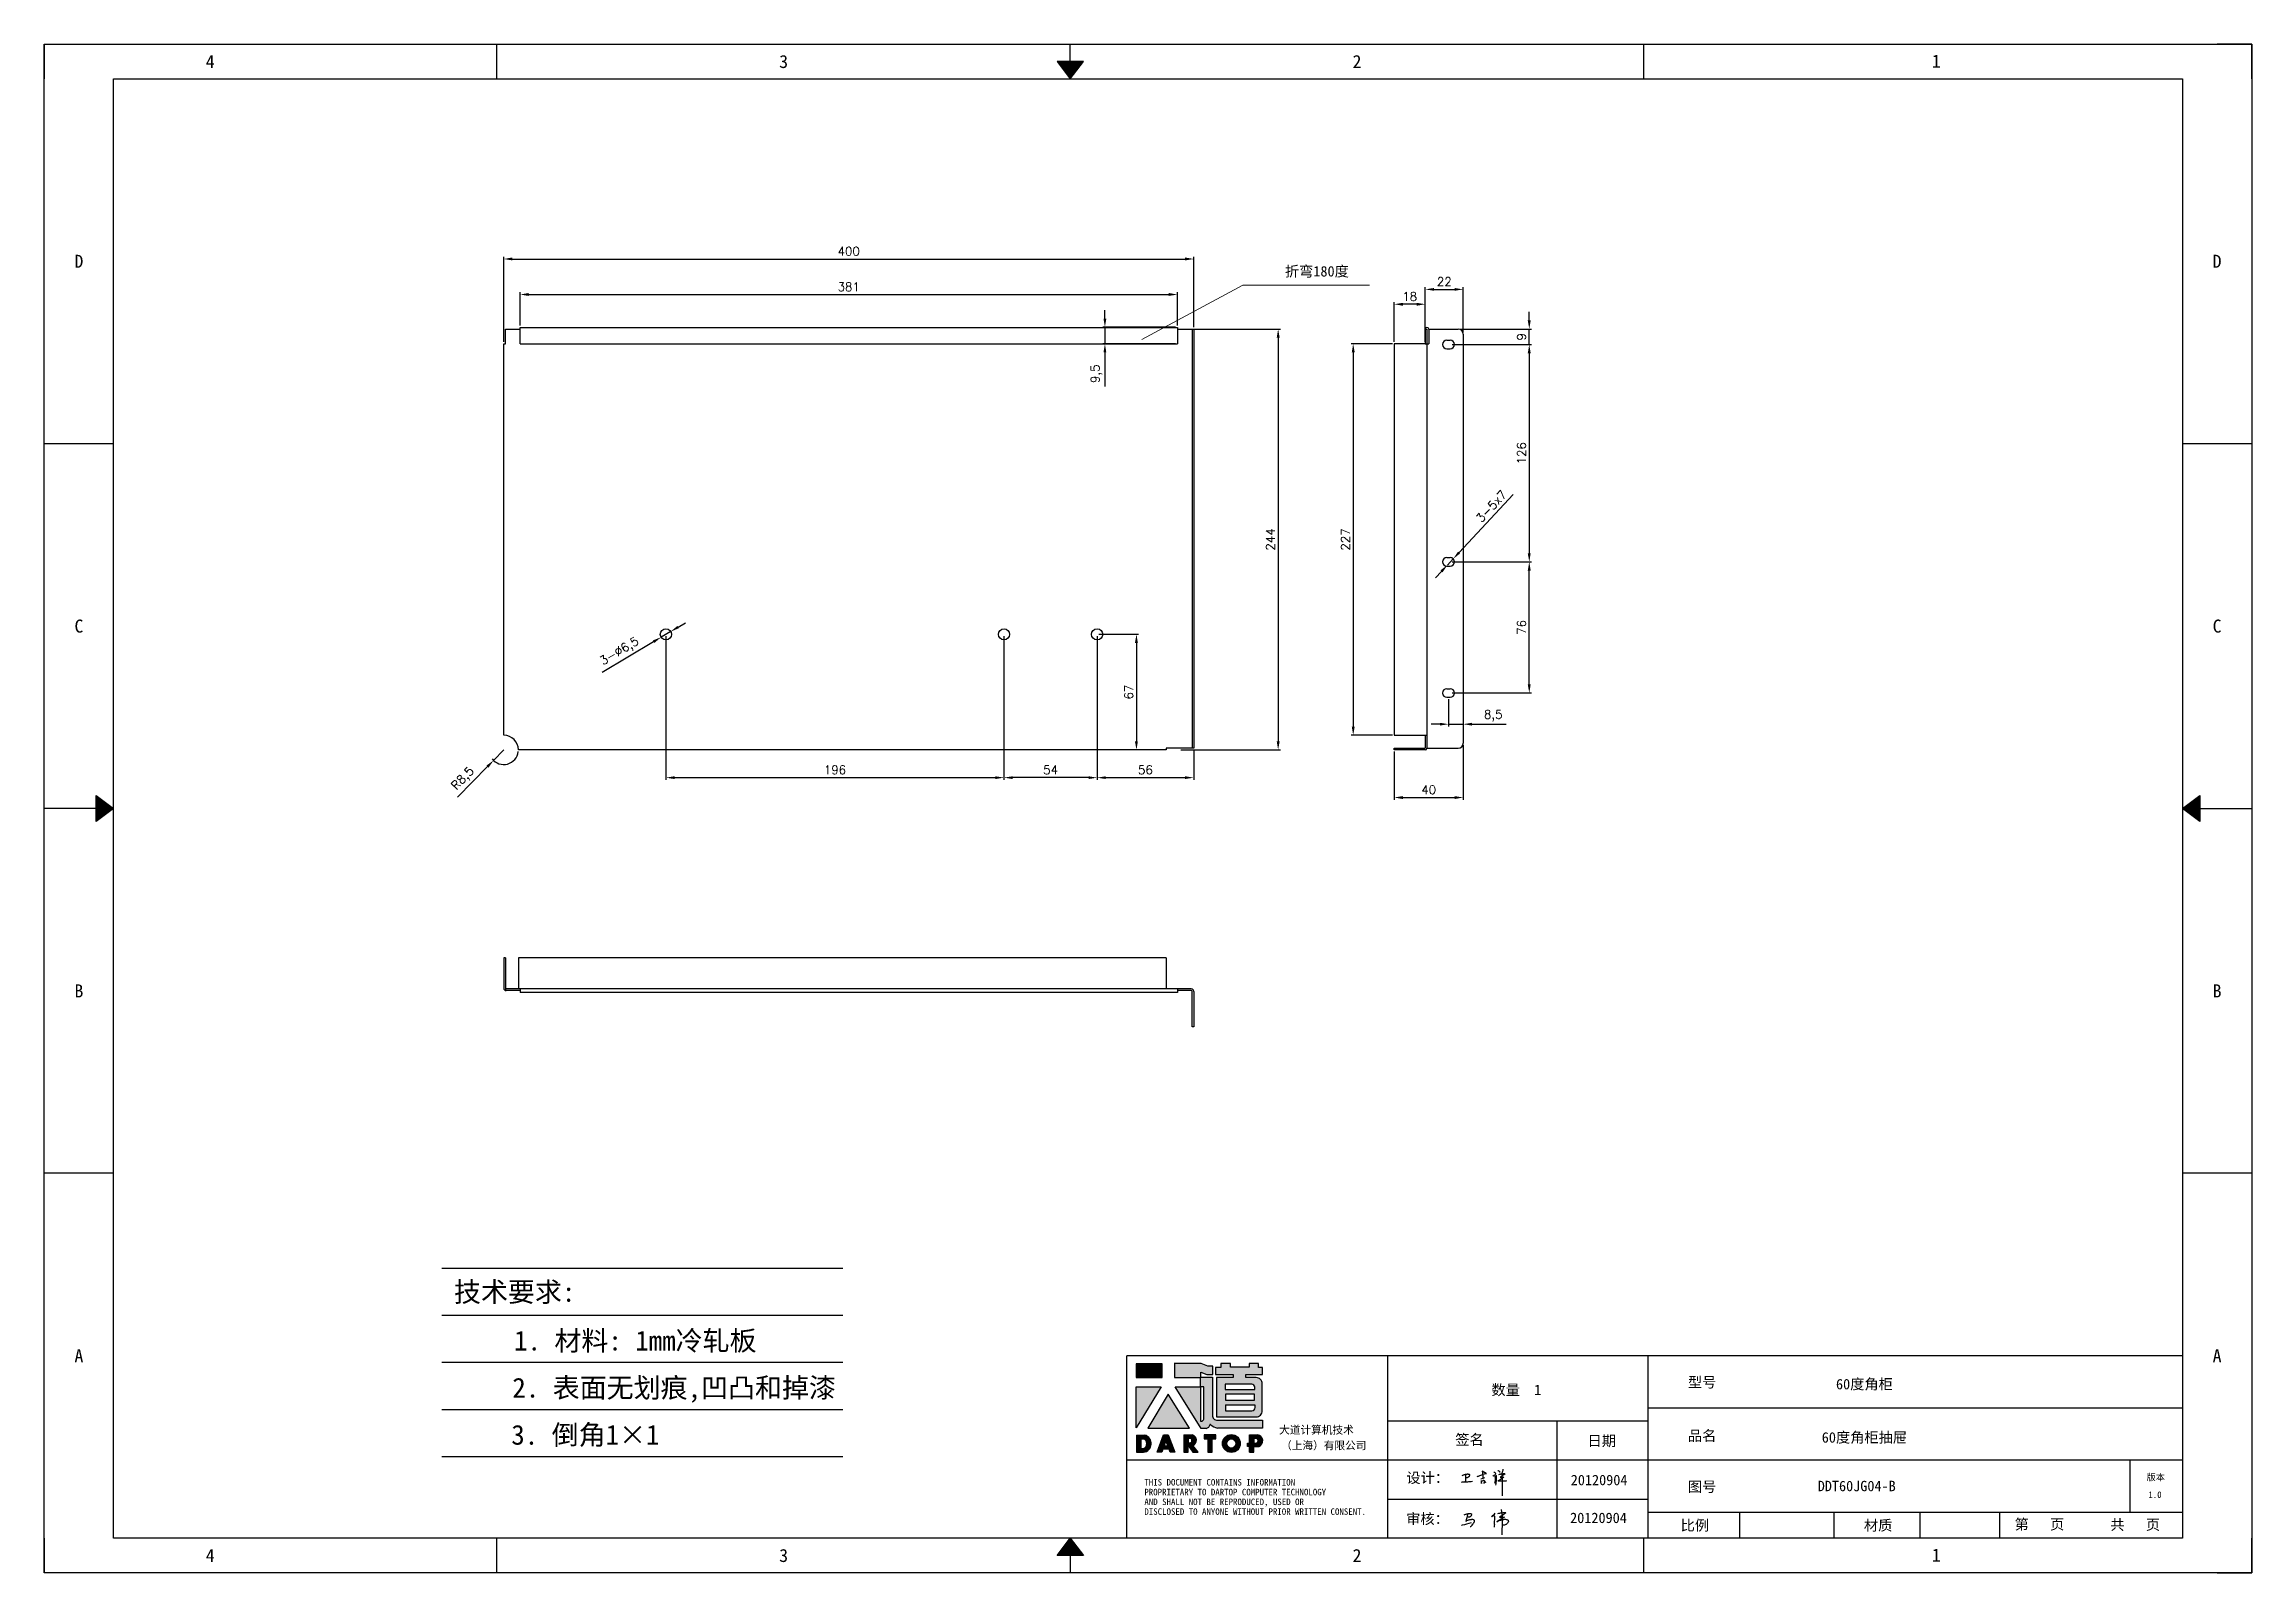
# Model space of a CAD drawing. Header units: millimetres. Extents: x -43476 to -13830, y -16942 to 55335.
# Drawn here: x -24982 to -23703, y 33337 to 34223 of the extents above; entities that cross this region are included whole.
import ezdxf
from ezdxf.enums import TextEntityAlignment as Align

# ---------------------------------------------------------------- set-up
doc = ezdxf.new("R2010")
doc.units = ezdxf.units.MM
doc.linetypes.add('DOT', pattern=[0.25, 0, -0.25])
doc.layers.add('4', color=7, linetype='Continuous')
doc.layers.add('print', color=30, linetype='Continuous')
doc.layers.add('dim', color=2, linetype='Continuous', lineweight=9)
doc.styles.add('Dartop', font='')
doc.styles.add('HZ', font='')
doc.styles.add('hzHT', font='simhei.ttf')
doc.styles.get("Standard").update_dxf_attribs({"font": 'txt', "bigfont": 'gbcbig.shx'})
doc.styles.get('Dartop').set_extended_font_data('FangSong_GB2312')
doc.styles.get('HZ').set_extended_font_data('SimSun')
doc.dimstyles.new('small', dxfattribs={"dimtxt": 5, "dimasz": 5, "dimexe": 1.25, "dimexo": 1, "dimgap": 2, "dimtad": 1, "dimtxsty": 'Standard', "dimcen": 2.5, "dimadec": 0, "dimazin": 0, "dimtfac": 1, "dimtmove": 0, "dimatfit": 3, "dimfxl": 0, "dimarcsym": 0})

msp = doc.modelspace()

# ---------------------------------------------------------------- texts
at = {"color": 0}
for s, height, style, p in [('4', 7.554, 'Dartop', (-24886.024, 34212.814)), ('3', 7.554, 'Dartop', (-24553.647, 34212.814)), ('2', 7.554, 'Dartop', (-24221.271, 34212.814)), ('1', 7.554, 'Dartop', (-23885.451, 34213.054)), ('D', 7.554, 'Dartop', (-24962.148, 34096.986)), ('折弯180度', 6.0432, 'hzHT', (-24244.542, 34091.203)), ('D', 7.554, 'Dartop', (-23722.706, 34096.986)), ('C', 7.554, 'Dartop', (-24962.148, 33885.474)), ('C', 7.554, 'Dartop', (-23722.706, 33885.474)), ('B', 7.554, 'Dartop', (-24962.148, 33673.961)), ('B', 7.554, 'Dartop', (-23722.706, 33673.961)), ('A', 7.554, 'Dartop', (-24962.148, 33462.449)), ('A', 7.554, 'Dartop', (-23722.706, 33462.449)), ('数量  1', 6.0432, 'hzHT', (-24128.917, 33442.64)), ('型号', 6.0432, 'hzHT', (-24021.211, 33447.077)), ('60度角柜', 6.0432, 'hzHT', (-23927.146, 33445.98)), ('签名', 6.0432, 'hzHT', (-24156.064, 33413.84)), ('日期', 6.0432, 'hzHT', (-24079.382, 33413.096)), ('品名', 6.0432, 'hzHT', (-24021.211, 33416.054)), ('60度角柜抽屉', 6.0432, 'hzHT', (-23927.146, 33415.088)), ('20120904', 6.0432, 'hzHT', (-24080.933, 33390.377)), ('图号', 6.0432, 'hzHT', (-24021.211, 33386.515)), ('DDT60JG04-B', 6.04321, 'hzHT', (-23931.595, 33386.91)), ('版本', 3.777, 'hzHT', (-23758.249, 33391.99)), ('1.0', 3.777, 'Dartop', (-23758.704, 33381.896)), ('20120904', 6.0432, 'hzHT', (-24081.293, 33368.449)), ('比例', 6.0432, 'hzHT', (-24025.425, 33364.09)), ('材质', 6.0432, 'hzHT', (-23919.175, 33364.09)), ('第   页', 6.0432, 'hzHT', (-23825.691, 33364.716)), ('共   页', 6.0432, 'hzHT', (-23770.179, 33364.496)), ('4', 7.554, 'Dartop', (-24886.024, 33346.621)), ('3', 7.554, 'Dartop', (-24553.647, 33346.621)), ('2', 7.554, 'Dartop', (-24221.271, 33346.621)), ('1', 7.554, 'Dartop', (-23885.451, 33346.86))]:
    msp.add_text(s, height=height, dxfattribs=dict(at, style=style)).set_placement(p, align=Align.MIDDLE_CENTER)
at = {"style": 'HZ'}
for s, p in [('技术要求:', (-24709.557, 33499.442)), ('     1. 材料: 1mm冷轧板     ', (-24639.623, 33471.199)), ('2. 表面无划痕,凹凸和掉漆', (-24617.093, 33443.899)), ('3. 倒角1×1         ', (-24633.466, 33416.599))]:
    msp.add_text(s, height=11.466, dxfattribs=at).set_placement(p, align=Align.MIDDLE_CENTER)
at = {"color": 0, "style": 'hzHT'}
for s, height, p in [('THIS DOCUMENT CONTAINS INFORMATION', 3.777, (-24344.528, 33387.174)), ('设计：', 6.0432, (-24192.672, 33388.662)), ('AND SHALL NOT BE REPRODUCED, USED OR', 3.777, (-24344.528, 33375.843)), ('PROPRIETARY TO DARTOP COMPUTER TECHNOLOGY', 3.777, (-24344.528, 33381.508)), ('DISCLOSED TO ANYONE WITHOUT PRIOR WRITTEN CONSENT.', 3.777, (-24344.528, 33370.177)), ('审核：', 6.0432, (-24192.762, 33364.864))]:
    msp.add_text(s, height=height, dxfattribs=at).set_placement(p)
at = {"layer": '4', "color": 0, "style": 'hzHT'}
for s, p in [('大道计算机技术', (-24266.409, 33417.174)), ('（上海）有限公司', (-24265.269, 33408.14))]:
    msp.add_text(s, height=4.5324, dxfattribs=at).set_placement(p)

# ---------------------------------------------------------------- blocks, each defined once
blk = doc.blocks.new('*U5')
at = {"color": 254, "linetype": 'Continuous', "extrusion": (0, 0, -1)}
for points in [[(-17, 0.333), (-16.812, 0.25), (-17, 0.5)], [(-17, 0.333), (-17.188, 0.25), (-16.812, 0.25)], [(-17, 0.333), (-17, 0.5), (-17.188, 0.25)]]:
    blk.add_solid(points, dxfattribs=at)
blk = doc.blocks.new('*U4')
at = {"color": 254, "linetype": 'Continuous', "extrusion": (0, 0, -1)}
for points in [[(-33.167, 11), (-33, 11), (-33.25, 11.188)], [(-33.167, 11), (-33.25, 11.188), (-33.25, 10.812)], [(-33.167, 11), (-33.25, 10.812), (-33, 11)]]:
    blk.add_solid(points, dxfattribs=at)
blk = doc.blocks.new('*U6')
at = {"color": 254, "linetype": 'Continuous'}
for points in [[(17, 21.667), (17.188, 21.75), (16.812, 21.75)], [(17, 21.667), (16.812, 21.75), (17, 21.5)], [(17, 21.667), (17, 21.5), (17.188, 21.75)]]:
    blk.add_solid(points, dxfattribs=at)
blk = doc.blocks.new('*U3')
at = {"color": 254, "linetype": 'Continuous', "extrusion": (0, 0, -1)}
for points in [[(-0.833, 11), (-0.75, 10.812), (-0.75, 11.188)], [(-0.833, 11), (-0.75, 11.188), (-1, 11)], [(-0.833, 11), (-1, 11), (-0.75, 10.812)]]:
    blk.add_solid(points, dxfattribs=at)
blk = doc.blocks.new('dadao')
for p, q in [((48, 19.2), (44.9, 10.4)), ((44.9, 10.4), (51.2, 10.4)), ((51.2, 10.4), (48, 19.2))]:
    blk.add_line(p, q)
for points in [[(41.8, 121.6), (41.8, 143.7), (-0.4, 143.7), (-0.4, 121.6), (41.8, 121.6)], [(104.8, 122), (104.8, 130.3), (114.1, 126.3), (124.2, 126.3), (124.2, 139.6), (115.9, 139.6), (105.1, 143.9), (61.5, 143.9)], [(61.7, 144), (61.7, 121.3), (103.9, 121.3)], [(113.4, 38.7), (105.1, 38.7), (63, 106.5), (103.9, 106.5), (103.9, 120.9), (103.9, 121.3)], [(109.7, 53.6), (109.7, 106.2), (104.3, 106.2), (104.3, 50.4), (106.6, 50.4)], [(144.6, 94.4), (144.6, 84.8), (192, 84.8), (192, 94.1), (144.9, 94.1)], [(120.2, 45), (119.5, 45), (119.5, 44.6)], [(0, 28), (0, 0), (11.8, 0)], [(0.1, 28), (14, 28)], [(7.1, 21.8), (7.1, 6.1), (12, 6.1)], [(7.1, 21.8), (11.4, 21.8)], [(76.8, 28.2), (76.8, 0), (84.1, 0), (84.1, 11.1), (91.6, -0.1), (100.3, -0.1), (91.7, 11.1)], [(76.8, 28.2), (90.6, 28.2)], [(84, 22.7), (84, 15.3), (87.2, 15.3)], [(84, 22.7), (87.3, 22.7)], [(183.7, 0), (183.7, 9.6), (180.6, 9.6), (180.6, 14.9), (183.8, 14.9), (183.8, 28.1), (196.1, 28.1), (196.5, 28.1)], [(183.7, 0), (190.9, 0), (190.9, 9.6), (198.8, 9.6)], [(194.9, 22.3), (190.8, 22.3), (190.8, 15), (194.4, 15)]]:
    blk.add_lwpolyline(points)
blk.add_lwpolyline([(137.1, 144.2), (137.1, 137.9), (128.3, 137.9), (128.3, 126.5), (157.3, 126.5), (157.3, 121.5), (130.3, 121.5), (130.3, 57.5), (194.4, 57.5, 0.414214), (204.4, 67.5), (204.4, 111.3, 0.414214), (194.4, 121.3), (177.5, 121.3), (177.5, 126.3), (204.7, 126.3), (204.7, 137.7), (198.2, 137.7), (198.2, 143.9), (183.3, 143.9), (183.3, 138), (153, 138), (153, 144.2), (137.1, 144.2)], format="xyb", close=True)
for points in [[(104.8, 122), (123.4, 122), (123.4, 60, 0.414214), (131.4, 52), (204.8, 52), (204.8, 39.1), (131.7, 39.1)], [(144.3, 110.8), (144.3, 101.8), (192.3, 101.8), (192.3, 105.5, 0.414214), (187.3, 110.5), (144.3, 110.5)], [(144.6, 77), (144.6, 67.5), (187.6, 67.5, 0.414214), (192.6, 72.5), (192.6, 76.4), (144.6, 76.4)]]:
    blk.add_lwpolyline(points, format="xyb")
for points in [[(-0.3, 106.2), (40.4, 106.2), (-0.3, 39.7), (-0.3, 106.2)], [(51.7, 94.1), (18.4, 39.3), (86.2, 39.3)], [(43.8, 28.2), (51.8, 28.2), (62.6, -0.1), (55, -0.1), (53.2, 5), (42.9, 5), (41.1, 0), (33.6, 0)], [(110, 28.1), (110, 21.9), (116, 21.9), (116, -0.1), (123.2, -0.1), (123.2, 22), (129.2, 22), (129.2, 28.1), (110, 28.1)]]:
    blk.add_lwpolyline(points, close=True)
for radius in [14.5, 7.44]:
    blk.add_circle((154.2, 14.2), radius)
for centre, radius, start, end in [((99.2, 60.7), 12.6, 305.6399, 325.969), ((111.6, 46.7), 8.19, 282.9811, 347.6627), ((136, 61.7), 22.9, 226.7358, 259.3209), ((8.5, 13.9), 8.49, 294.2143, 69.7177), ((9.6, 14.2), 14.4, 278.6604, 72.3203), ((86.4, 19), 3.8, 282.527, 76.7196), ((88.6, 19.4), 8.95, 290.6073, 77.2124), ((193.7, 18.7), 3.8, 280.9891, 72.5513), ((195.7, 18.6), 9.51, 288.8959, 85.2442)]:
    blk.add_arc(centre, radius, start, end)
blk = doc.blocks.new('h')
for p, q in [((20768.1, -2360.9), (20773, -2359.1)), ((20769.5, -2366.9), (20769.8, -2370.6)), ((20769.8, -2370.6), (20770.9, -2378)), ((20770.9, -2378), (20771.5, -2370.6)), ((20772.4, -2369.3), (20774.9, -2367.8)), ((20773, -2359.1), (20784.1, -2355.2)), ((20773.3, -2331.8), (20775.3, -2338.7)), ((20789.1, -2340.9), (20773.5, -2331.9)), ((20775.3, -2338.7), (20775.6, -2351.2)), ((20775.6, -2351.2), (20775.5, -2357.3)), ((20782.2, -2369.2), (20780, -2377.1)), ((20780, -2377.1), (20788.3, -2371.3)), ((20780.1, -2366.4), (20780.8, -2366.4)), ((20781.9, -2367.4), (20782.2, -2369.2)), ((20845.7, -2343.5), (20848.4, -2353)), ((20848.9, -2370.3), (20847.9, -2424)), ((20848.4, -2353), (20848.9, -2370.3))]:
    blk.add_line(p, q)
for points in [[(20696.6, -2372.4, 0.002073), (20710.6, -2371.9, 0.016137), (20719.6, -2371.3, 0.008314), (20736.9, -2369.3)], [(20699.1, -2348.2, -0.029745), (20704.6, -2345.4, -0.046842), (20708.4, -2344.2, -0.00919), (20714.3, -2343, -0.018517), (20717.2, -2342.5, -0.037841), (20720.3, -2342.4, -0.039541), (20723.2, -2342.8, -0.149785), (20726, -2344.3, -0.204935), (20726.9, -2346.6, -0.074872), (20726.5, -2348.3, -0.061615), (20725.6, -2350.3, -0.034204), (20723.8, -2352.6, -0.045776), (20722.3, -2354.1, -0.054985), (20720.4, -2355.3, -0.036348), (20717.3, -2356.5, -0.067752), (20715.7, -2356.8, -0.043553), (20713.2, -2356.7)], [(20755, -2351.9, -0.024077), (20759.9, -2350.1, -0.013147), (20768.7, -2346.5, -0.00522), (20775.4, -2344.1, -0.018517), (20777.3, -2343.4, -0.008274), (20786.3, -2341, -0.039541), (20788.3, -2340.8, -0.079216), (20789.4, -2341, -0.204935)], [(20813.5, -2350.1, 0.007348), (20815.9, -2348.7, 0.008421), (20818, -2347.3, 0.009459), (20819.7, -2346.2, -0.016325), (20820.7, -2345.5, -0.173771), (20821.8, -2345.3, -0.085159), (20823.9, -2346, -0.125883), (20826, -2347.9, -0.160659), (20826.6, -2350.1, -0.010447), (20826.5, -2352.3, -0.008247), (20826.2, -2355.1, -0.002698), (20825.3, -2374, 0.001562), (20823.9, -2383.7, 0.016137)], [(20816.8, -2335, -0.053561), (20819.6, -2336.1, -0.075272), (20821.3, -2337.3, -0.005295), (20822.5, -2338.5, -0.009337), (20823.1, -2339.1, -0.026146), (20823.7, -2339.8, -0.016644), (20824.5, -2340.9)], [(20832.1, -2329.2, -0.053561), (20834.9, -2330.3, -0.075272), (20836.7, -2331.5, -0.005295), (20837.8, -2332.6, -0.009337), (20838.5, -2333.3, -0.026146), (20839, -2334, -0.016644), (20839.8, -2335.1)], [(20836, -2343.7, -0.02797), (20842.1, -2342.6, -0.048868), (20845.6, -2342.2, -0.00919), (20851.1, -2341.4, -0.018517), (20853.9, -2341.1, -0.037841), (20856.7, -2341.2, -0.039541), (20859.4, -2341.6, -0.018282), (20840.6, -2354.7, -0.000937)], [(20847.6, -2340.2, 0.021784), (20849.6, -2335.9, 0.028296), (20850.8, -2332.4, 0.008136), (20851.9, -2328.2, 0.028913), (20852.2, -2327, 0.08193), (20852.1, -2325.9, 0.075058), (20851.7, -2324.7, 0.275043)]]:
    blk.add_lwpolyline(points, format="xyb")
for points in [[(20711.3, -2343.5), (20711.3, -2343.5), (20711.5, -2355.8), (20710.7, -2368), (20710.6, -2371.9)], [(20821.5, -2350.6), (20822.4, -2359.2), (20822.2, -2364.9), (20821.7, -2369), (20821.3, -2376.3), (20823.6, -2368.5), (20827.2, -2366.3), (20829.5, -2366.3)], [(20840.6, -2354.7), (20850, -2354.7), (20855, -2354.3), (20845.9, -2361.1), (20840.5, -2364), (20833, -2367.5), (20863.2, -2367.4), (20865.9, -2367.3)]]:
    blk.add_lwpolyline(points)
for centre, radius, start, end in [((20773.7, -2371.2), 2.3, 121.9907, 163.60158), ((20787.5, -2406), 40.3, 100.61827, 108.24823), ((20780.8, -2367.6), 1.15, 9.4675, 90)]:
    blk.add_arc(centre, radius, start, end)
blk = doc.blocks.new('*D103')
at = {"layer": 'Defpoints', "color": 0, "transparency": 16777216}
for p in [(-24315.9, 34098.3), (-24315.9, 34057.7), (-24715.9, 34049.2)]:
    blk.add_point(p, dxfattribs=at)
at = {"layer": 'dim', "color": 0, "lineweight": -2, "transparency": 16777216}
for p, q in [((-24715.9, 34050.2), (-24715.9, 34099.6)), ((-24710.9, 34098.3), (-24320.9, 34098.3)), ((-24315.9, 34058.7), (-24315.9, 34099.6))]:
    blk.add_line(p, q, dxfattribs=at)
at = {"layer": 'dim', "color": 0, "transparency": 16777216}
for points in [[(-24710.9, 34099.2), (-24710.9, 34097.5), (-24715.9, 34098.3)], [(-24320.9, 34099.2), (-24320.9, 34097.5), (-24315.9, 34098.3)]]:
    blk.add_solid(points, dxfattribs=at)
at = {"layer": 'dim', "color": 0, "transparency": 16777216, "insert": (-24515.9, 34102.8), "char_height": 5, "attachment_point": 5}
blk.add_mtext('400', dxfattribs=at)
blk = doc.blocks.new('*D104')
at = {"layer": 'Defpoints', "color": 0, "transparency": 16777216}
for p in [(-24325.4, 34077.7), (-24706.4, 34058.7), (-24325.4, 34058.7)]:
    blk.add_point(p, dxfattribs=at)
at = {"layer": 'dim', "color": 0, "lineweight": -2, "transparency": 16777216}
for p, q in [((-24706.4, 34059.7), (-24706.4, 34079)), ((-24701.4, 34077.7), (-24330.4, 34077.7)), ((-24325.4, 34059.7), (-24325.4, 34079))]:
    blk.add_line(p, q, dxfattribs=at)
at = {"layer": 'dim', "color": 0, "transparency": 16777216}
for points in [[(-24701.4, 34078.6), (-24701.4, 34076.9), (-24706.4, 34077.7)], [(-24330.4, 34078.6), (-24330.4, 34076.9), (-24325.4, 34077.7)]]:
    blk.add_solid(points, dxfattribs=at)
at = {"layer": 'dim', "color": 0, "transparency": 16777216, "insert": (-24515.9, 34082.2), "char_height": 5, "attachment_point": 5}
blk.add_mtext('381', dxfattribs=at)
blk = doc.blocks.new('*D105')
at = {"layer": 'Defpoints', "color": 0, "transparency": 16777216}
for p in [(-24325.4, 34058.7), (-24367.4, 34049.2), (-24325.4, 34049.2)]:
    blk.add_point(p, dxfattribs=at)
at = {"layer": 'dim', "color": 0, "lineweight": -2, "transparency": 16777216}
for p, q in [((-24367.4, 34063.7), (-24367.4, 34068.7)), ((-24326.4, 34058.7), (-24368.6, 34058.7)), ((-24367.4, 34058.7), (-24367.4, 34049.2)), ((-24326.4, 34049.2), (-24368.6, 34049.2)), ((-24367.4, 34044.2), (-24367.4, 34024.3))]:
    blk.add_line(p, q, dxfattribs=at)
at = {"layer": 'dim', "color": 0, "transparency": 16777216}
for points in [[(-24368.2, 34063.7), (-24366.6, 34063.7), (-24367.4, 34058.7)], [(-24368.2, 34044.2), (-24366.6, 34044.2), (-24367.4, 34049.2)]]:
    blk.add_solid(points, dxfattribs=at)
at = {"layer": 'dim', "color": 0, "transparency": 16777216, "insert": (-24372.3, 34031.8), "char_height": 5, "attachment_point": 5, "rotation": 90}
blk.add_mtext('9,5', dxfattribs=at)
blk = doc.blocks.new('*D106')
at = {"layer": 'Defpoints', "color": 0, "transparency": 16777216}
for p in [(-24316.9, 34057.7), (-24324.4, 33813.7), (-24267, 33813.7)]:
    blk.add_point(p, dxfattribs=at)
at = {"layer": 'dim', "color": 0, "lineweight": -2, "transparency": 16777216}
for p, q in [((-24315.9, 34057.7), (-24265.7, 34057.7)), ((-24267, 34052.7), (-24267, 33818.7)), ((-24323.4, 33813.7), (-24265.7, 33813.7))]:
    blk.add_line(p, q, dxfattribs=at)
at = {"layer": 'dim', "color": 0, "transparency": 16777216}
for points in [[(-24267.8, 34052.7), (-24266.1, 34052.7), (-24267, 34057.7)], [(-24267.8, 33818.7), (-24266.1, 33818.7), (-24267, 33813.7)]]:
    blk.add_solid(points, dxfattribs=at)
at = {"layer": 'dim', "color": 0, "transparency": 16777216, "insert": (-24271.5, 33935.7), "char_height": 5, "attachment_point": 5, "rotation": 90}
blk.add_mtext('244', dxfattribs=at)
blk = doc.blocks.new('*D107')
at = {"layer": 'Defpoints', "color": 0, "transparency": 16777216}
for p in [(-24199.7, 34049.2), (-24223.5, 33822.2), (-24199.7, 33822.2)]:
    blk.add_point(p, dxfattribs=at)
at = {"layer": 'dim', "color": 0, "lineweight": -2, "transparency": 16777216}
for p, q in [((-24200.7, 34049.2), (-24224.7, 34049.2)), ((-24223.5, 34044.2), (-24223.5, 33827.2)), ((-24200.7, 33822.2), (-24224.7, 33822.2))]:
    blk.add_line(p, q, dxfattribs=at)
at = {"layer": 'dim', "color": 0, "transparency": 16777216}
for points in [[(-24224.3, 34044.2), (-24222.6, 34044.2), (-24223.5, 34049.2)], [(-24224.3, 33827.2), (-24222.6, 33827.2), (-24223.5, 33822.2)]]:
    blk.add_solid(points, dxfattribs=at)
at = {"layer": 'dim', "color": 0, "transparency": 16777216, "insert": (-24228, 33935.7), "char_height": 5, "attachment_point": 5, "rotation": 90}
blk.add_mtext('227', dxfattribs=at)
blk = doc.blocks.new('*D108')
at = {"layer": 'Defpoints', "color": 0, "transparency": 16777216}
for p in [(-24159.7, 34080.7), (-24181.7, 34057.7), (-24159.7, 34054.7)]:
    blk.add_point(p, dxfattribs=at)
at = {"layer": 'dim', "color": 0, "lineweight": -2, "transparency": 16777216}
for p, q in [((-24181.7, 34058.7), (-24181.7, 34081.9)), ((-24176.7, 34080.7), (-24164.7, 34080.7)), ((-24159.7, 34055.7), (-24159.7, 34081.9))]:
    blk.add_line(p, q, dxfattribs=at)
at = {"layer": 'dim', "color": 0, "transparency": 16777216}
for points in [[(-24176.7, 34081.5), (-24176.7, 34079.9), (-24181.7, 34080.7)], [(-24164.7, 34081.5), (-24164.7, 34079.9), (-24159.7, 34080.7)]]:
    blk.add_solid(points, dxfattribs=at)
at = {"layer": 'dim', "color": 0, "transparency": 16777216, "insert": (-24170.7, 34085.2), "char_height": 5, "attachment_point": 5}
blk.add_mtext('22', dxfattribs=at)
blk = doc.blocks.new('*D109')
at = {"layer": 'Defpoints', "color": 0, "transparency": 16777216}
for p in [(-24199.7, 34072.1), (-24199.7, 34049.2), (-24181.7, 34049.2)]:
    blk.add_point(p, dxfattribs=at)
at = {"layer": 'dim', "color": 0, "lineweight": -2, "transparency": 16777216}
for p, q in [((-24199.7, 34050.2), (-24199.7, 34073.3)), ((-24186.7, 34072.1), (-24194.7, 34072.1)), ((-24181.7, 34050.2), (-24181.7, 34073.3))]:
    blk.add_line(p, q, dxfattribs=at)
at = {"layer": 'dim', "color": 0, "transparency": 16777216}
for points in [[(-24194.7, 34072.9), (-24194.7, 34071.2), (-24199.7, 34072.1)], [(-24186.7, 34072.9), (-24186.7, 34071.2), (-24181.7, 34072.1)]]:
    blk.add_solid(points, dxfattribs=at)
at = {"layer": 'dim', "color": 0, "transparency": 16777216, "insert": (-24190.7, 34076.6), "char_height": 5, "attachment_point": 5}
blk.add_mtext('18', dxfattribs=at)
blk = doc.blocks.new('*D110')
at = {"layer": 'Defpoints', "color": 0, "transparency": 16777216}
for p in [(-24199.7, 33813.7), (-24159.7, 33817.7), (-24159.7, 33786.1)]:
    blk.add_point(p, dxfattribs=at)
at = {"layer": 'dim', "color": 0, "lineweight": -2, "transparency": 16777216}
for p, q in [((-24199.7, 33812.7), (-24199.7, 33784.8)), ((-24159.7, 33816.7), (-24159.7, 33784.8)), ((-24194.7, 33786.1), (-24164.7, 33786.1))]:
    blk.add_line(p, q, dxfattribs=at)
at = {"layer": 'dim', "color": 0, "transparency": 16777216}
for points in [[(-24194.7, 33786.9), (-24194.7, 33785.2), (-24199.7, 33786.1)], [(-24164.7, 33786.9), (-24164.7, 33785.2), (-24159.7, 33786.1)]]:
    blk.add_solid(points, dxfattribs=at)
at = {"layer": 'dim', "color": 0, "transparency": 16777216, "insert": (-24179.7, 33790.6), "char_height": 5, "attachment_point": 5}
blk.add_mtext('40', dxfattribs=at)
blk = doc.blocks.new('*D111')
at = {"layer": 'Defpoints', "color": 0, "transparency": 16777216}
for p in [(-24162.7, 34057.7), (-24121.4, 34057.7), (-24167.2, 34048.7)]:
    blk.add_point(p, dxfattribs=at)
at = {"layer": 'dim', "color": 0, "lineweight": -2, "transparency": 16777216}
for p, q in [((-24121.4, 34062.7), (-24121.4, 34067.7)), ((-24161.7, 34057.7), (-24120.2, 34057.7)), ((-24121.4, 34048.7), (-24121.4, 34057.7)), ((-24166.2, 34048.7), (-24120.2, 34048.7)), ((-24121.4, 34043.7), (-24121.4, 34038.7))]:
    blk.add_line(p, q, dxfattribs=at)
at = {"layer": 'dim', "color": 0, "transparency": 16777216}
for points in [[(-24122.3, 34062.7), (-24120.6, 34062.7), (-24121.4, 34057.7)], [(-24122.3, 34043.7), (-24120.6, 34043.7), (-24121.4, 34048.7)]]:
    blk.add_solid(points, dxfattribs=at)
at = {"layer": 'dim', "color": 0, "transparency": 16777216, "insert": (-24125.9, 34053.2), "char_height": 5, "attachment_point": 5, "rotation": 90}
blk.add_mtext('9', dxfattribs=at)
blk = doc.blocks.new('*D112')
at = {"layer": 'Defpoints', "color": 0, "transparency": 16777216}
for p in [(-24167.2, 34048.7), (-24167.2, 33922.7), (-24121.4, 33922.7)]:
    blk.add_point(p, dxfattribs=at)
at = {"layer": 'dim', "color": 0, "lineweight": -2, "transparency": 16777216}
for p, q in [((-24166.2, 34048.7), (-24120.2, 34048.7)), ((-24121.4, 34043.7), (-24121.4, 33927.7)), ((-24166.2, 33922.7), (-24120.2, 33922.7))]:
    blk.add_line(p, q, dxfattribs=at)
at = {"layer": 'dim', "color": 0, "transparency": 16777216}
for points in [[(-24122.3, 34043.7), (-24120.6, 34043.7), (-24121.4, 34048.7)], [(-24122.3, 33927.7), (-24120.6, 33927.7), (-24121.4, 33922.7)]]:
    blk.add_solid(points, dxfattribs=at)
at = {"layer": 'dim', "color": 0, "transparency": 16777216, "insert": (-24125.9, 33985.7), "char_height": 5, "attachment_point": 5, "rotation": 90}
blk.add_mtext('126', dxfattribs=at)
blk = doc.blocks.new('*D113')
at = {"layer": 'Defpoints', "color": 0, "transparency": 16777216}
for p in [(-24167.2, 33922.7), (-24121.4, 33922.7), (-24167.2, 33846.7)]:
    blk.add_point(p, dxfattribs=at)
at = {"layer": 'dim', "color": 0, "lineweight": -2, "transparency": 16777216}
for p, q in [((-24166.2, 33922.7), (-24120.2, 33922.7)), ((-24121.4, 33851.7), (-24121.4, 33917.7)), ((-24166.2, 33846.7), (-24120.2, 33846.7))]:
    blk.add_line(p, q, dxfattribs=at)
at = {"layer": 'dim', "color": 0, "transparency": 16777216}
for points in [[(-24122.3, 33917.7), (-24120.6, 33917.7), (-24121.4, 33922.7)], [(-24122.3, 33851.7), (-24120.6, 33851.7), (-24121.4, 33846.7)]]:
    blk.add_solid(points, dxfattribs=at)
at = {"layer": 'dim', "color": 0, "transparency": 16777216, "insert": (-24125.9, 33884.7), "char_height": 5, "attachment_point": 5, "rotation": 90}
blk.add_mtext('76', dxfattribs=at)
blk = doc.blocks.new('*D114')
at = {"layer": 'Defpoints', "color": 0, "transparency": 16777216}
for p in [(-24168.2, 33844.2), (-24159.7, 33846.7), (-24159.7, 33828.6)]:
    blk.add_point(p, dxfattribs=at)
at = {"layer": 'dim', "color": 0, "lineweight": -2, "transparency": 16777216}
for p, q in [((-24168.2, 33843.2), (-24168.2, 33827.3)), ((-24159.7, 33845.7), (-24159.7, 33827.3)), ((-24173.2, 33828.6), (-24178.2, 33828.6)), ((-24168.2, 33828.6), (-24159.7, 33828.6)), ((-24154.7, 33828.6), (-24134.9, 33828.6))]:
    blk.add_line(p, q, dxfattribs=at)
at = {"layer": 'dim', "color": 0, "transparency": 16777216}
for points in [[(-24173.2, 33829.4), (-24173.2, 33827.8), (-24168.2, 33828.6)], [(-24154.7, 33829.4), (-24154.7, 33827.8), (-24159.7, 33828.6)]]:
    blk.add_solid(points, dxfattribs=at)
at = {"layer": 'dim', "color": 0, "transparency": 16777216, "insert": (-24142.3, 33833.5), "char_height": 5, "attachment_point": 5}
blk.add_mtext('8,5', dxfattribs=at)
blk = doc.blocks.new('*D115')
at = {"layer": 'Defpoints', "color": 0, "transparency": 16777216}
for p in [(-24168.9, 33920.8), (-24165.5, 33924.5)]:
    blk.add_point(p, dxfattribs=at)
at = {"layer": 'dim', "color": 0, "lineweight": -2, "transparency": 16777216}
for p, q in [((-24130.8, 33961.8), (-24162.1, 33928.2)), ((-24172.3, 33917.2), (-24175.7, 33913.5)), ((-24168.9, 33920.8), (-24165.5, 33924.5))]:
    blk.add_line(p, q, dxfattribs=at)
at = {"layer": 'dim', "color": 0, "transparency": 16777216}
for points in [[(-24162.7, 33928.7), (-24161.5, 33927.6), (-24165.5, 33924.5)], [(-24172.9, 33917.8), (-24171.7, 33916.6), (-24168.9, 33920.8)]]:
    blk.add_solid(points, dxfattribs=at)
at = {"layer": 'dim', "color": 0, "transparency": 16777216, "insert": (-24143.4, 33954.9), "char_height": 5, "attachment_point": 5, "rotation": 47.0699}
blk.add_mtext('3-5x7', dxfattribs=at)
blk = doc.blocks.new('*D116')
at = {"layer": 'Defpoints', "color": 0, "transparency": 16777216}
for p in [(-24715.9, 33813.7), (-24721.8, 33807.6)]:
    blk.add_point(p, dxfattribs=at)
at = {"layer": 'dim', "color": 0, "lineweight": -2, "transparency": 16777216}
for p, q in [((-24715.9, 33813.7), (-24721.8, 33807.6)), ((-24742.7, 33786.3), (-24725.3, 33804))]:
    blk.add_line(p, q, dxfattribs=at)
blk.add_arc((-24715.9, 33813.7), 8.5, 217.2277, 353.2593, dxfattribs=at)
at = {"layer": 'dim', "color": 0, "transparency": 16777216}
blk.add_solid([(-24725.9, 33804.6), (-24724.7, 33803.4), (-24721.8, 33807.6)], dxfattribs=at)
at = {"layer": 'dim', "color": 0, "transparency": 16777216, "insert": (-24739.3, 33796.8), "char_height": 5, "attachment_point": 5, "rotation": 45.6536}
blk.add_mtext('R8,5', dxfattribs=at)
blk = doc.blocks.new('*D117')
at = {"layer": 'Defpoints', "color": 0, "transparency": 16777216}
for p in [(-24371.9, 33880.7), (-24315.9, 33814.7), (-24315.9, 33797.6)]:
    blk.add_point(p, dxfattribs=at)
at = {"layer": 'dim', "color": 0, "lineweight": -2, "transparency": 16777216}
for p, q in [((-24371.9, 33879.7), (-24371.9, 33796.4)), ((-24315.9, 33813.7), (-24315.9, 33796.4)), ((-24366.9, 33797.6), (-24320.9, 33797.6))]:
    blk.add_line(p, q, dxfattribs=at)
at = {"layer": 'dim', "color": 0, "transparency": 16777216}
for points in [[(-24366.9, 33798.4), (-24366.9, 33796.8), (-24371.9, 33797.6)], [(-24320.9, 33798.4), (-24320.9, 33796.8), (-24315.9, 33797.6)]]:
    blk.add_solid(points, dxfattribs=at)
at = {"layer": 'dim', "color": 0, "transparency": 16777216, "insert": (-24343.9, 33802.1), "char_height": 5, "attachment_point": 5}
blk.add_mtext('56', dxfattribs=at)
blk = doc.blocks.new('*D118')
at = {"layer": 'Defpoints', "color": 0, "transparency": 16777216}
for p in [(-24425.9, 33880.7), (-24371.9, 33879.7), (-24425.9, 33797.6)]:
    blk.add_point(p, dxfattribs=at)
at = {"layer": 'dim', "color": 0, "lineweight": -2, "transparency": 16777216}
for p, q in [((-24425.9, 33879.7), (-24425.9, 33796.4)), ((-24371.9, 33878.7), (-24371.9, 33796.4)), ((-24376.9, 33797.6), (-24420.9, 33797.6))]:
    blk.add_line(p, q, dxfattribs=at)
at = {"layer": 'dim', "color": 0, "transparency": 16777216}
for points in [[(-24420.9, 33798.4), (-24420.9, 33796.8), (-24425.9, 33797.6)], [(-24376.9, 33798.4), (-24376.9, 33796.8), (-24371.9, 33797.6)]]:
    blk.add_solid(points, dxfattribs=at)
at = {"layer": 'dim', "color": 0, "transparency": 16777216, "insert": (-24398.9, 33802.1), "char_height": 5, "attachment_point": 5}
blk.add_mtext('54', dxfattribs=at)
blk = doc.blocks.new('*D119')
at = {"layer": 'Defpoints', "color": 0, "transparency": 16777216}
for p in [(-24621.9, 33880.7), (-24425.9, 33878.7), (-24425.9, 33797.6)]:
    blk.add_point(p, dxfattribs=at)
at = {"layer": 'dim', "color": 0, "lineweight": -2, "transparency": 16777216}
for p, q in [((-24621.9, 33879.7), (-24621.9, 33796.4)), ((-24425.9, 33877.7), (-24425.9, 33796.4)), ((-24616.9, 33797.6), (-24430.9, 33797.6))]:
    blk.add_line(p, q, dxfattribs=at)
at = {"layer": 'dim', "color": 0, "transparency": 16777216}
for points in [[(-24616.9, 33798.4), (-24616.9, 33796.8), (-24621.9, 33797.6)], [(-24430.9, 33798.4), (-24430.9, 33796.8), (-24425.9, 33797.6)]]:
    blk.add_solid(points, dxfattribs=at)
at = {"layer": 'dim', "color": 0, "transparency": 16777216, "insert": (-24523.9, 33802.1), "char_height": 5, "attachment_point": 5}
blk.add_mtext('196', dxfattribs=at)
blk = doc.blocks.new('*D120')
at = {"layer": 'Defpoints', "color": 0, "transparency": 16777216}
for p in [(-24371.9, 33880.7), (-24349.1, 33813.7), (-24331.9, 33813.7)]:
    blk.add_point(p, dxfattribs=at)
at = {"layer": 'dim', "color": 0, "lineweight": -2, "transparency": 16777216}
for p, q in [((-24370.9, 33880.7), (-24347.9, 33880.7)), ((-24349.1, 33875.7), (-24349.1, 33818.7)), ((-24332.9, 33813.7), (-24350.4, 33813.7))]:
    blk.add_line(p, q, dxfattribs=at)
at = {"layer": 'dim', "color": 0, "transparency": 16777216}
for points in [[(-24350, 33875.7), (-24348.3, 33875.7), (-24349.1, 33880.7)], [(-24350, 33818.7), (-24348.3, 33818.7), (-24349.1, 33813.7)]]:
    blk.add_solid(points, dxfattribs=at)
at = {"layer": 'dim', "color": 0, "transparency": 16777216, "insert": (-24353.6, 33847.2), "char_height": 5, "attachment_point": 5, "rotation": 90}
blk.add_mtext('67', dxfattribs=at)
blk = doc.blocks.new('*D128')
at = {"layer": 'Defpoints', "color": 0, "transparency": 16777216}
for p in [(-24624.7, 33879), (-24619.1, 33882.3)]:
    blk.add_point(p, dxfattribs=at)
at = {"layer": 'dim', "color": 0, "lineweight": -2, "transparency": 16777216}
for p, q in [((-24614.8, 33884.9), (-24610.5, 33887.4)), ((-24658.9, 33858.7), (-24629, 33876.5)), ((-24619.1, 33882.3), (-24624.7, 33879))]:
    blk.add_line(p, q, dxfattribs=at)
at = {"layer": 'dim', "color": 0, "transparency": 16777216}
for points in [[(-24629.4, 33877.2), (-24628.6, 33875.7), (-24624.7, 33879)], [(-24615.2, 33885.6), (-24614.4, 33884.2), (-24619.1, 33882.3)]]:
    blk.add_solid(points, dxfattribs=at)
at = {"layer": 'dim', "color": 0, "transparency": 16777216, "insert": (-24648.6, 33870.5), "char_height": 5, "attachment_point": 5, "rotation": 30.7115}
blk.add_mtext('3-∅6,5', dxfattribs=at)

# ---------------------------------------------------------------- dimensions: what is measured, and where the dimension line sits
at = {"layer": 'dim'}
dim = msp.add_linear_dim(base=(-24315.897, 34098.341), p1=(-24715.897, 34049.178), p2=(-24315.897, 34057.678), dimstyle='small', override={"dimpost": '\\X'}, dxfattribs=at)
dim.commit()
dim.dimension.update_dxf_attribs({"geometry": '*D103', "text_midpoint": (-24515.897, 34098.341), "dimtype": 160})
for base, p1, p2, picture, middle in [((-24325.397, 34077.73), (-24706.397, 34058.678), (-24325.397, 34058.678), '*D104', (-24515.897, 34082.23)), ((-24199.725, 34072.076), (-24181.725, 34049.178), (-24199.725, 34049.178), '*D109', (-24190.725, 34076.576)), ((-24159.725, 34080.692), (-24181.725, 34057.678), (-24159.725, 34054.678), '*D108', (-24170.725, 34085.192)), ((-24425.897, 33797.615), (-24621.897, 33880.678), (-24425.897, 33878.678), '*D119', (-24523.897, 33802.115)), ((-24425.897, 33797.615), (-24371.897, 33879.678), (-24425.897, 33880.678), '*D118', (-24398.897, 33802.115)), ((-24315.897, 33797.615), (-24371.897, 33880.678), (-24315.897, 33814.678), '*D117', (-24343.897, 33802.115)), ((-24159.725, 33828.594), (-24168.225, 33844.178), (-24159.725, 33846.678), '*D114', (-24142.308, 33833.511)), ((-24159.725, 33786.051), (-24199.725, 33813.678), (-24159.725, 33817.678), '*D110', (-24179.725, 33790.551))]:
    dim = msp.add_linear_dim(base=base, p1=p1, p2=p2, dimstyle='small', override={"dimpost": '\\X'}, dxfattribs=at)
    dim.commit()
    dim.dimension.update_dxf_attribs({"geometry": picture, "text_midpoint": middle})
for base, p1, p2, picture, middle in [((-24367.395, 34049.178), (-24325.397, 34058.678), (-24325.397, 34049.178), '*D105', (-24372.311, 34031.761)), ((-24121.445, 34057.678), (-24167.225, 34048.678), (-24162.725, 34057.678), '*D111', (-24125.945, 34053.178)), ((-24266.951, 33813.678), (-24316.897, 34057.678), (-24324.397, 33813.678), '*D106', (-24271.451, 33935.678)), ((-24223.477, 33822.178), (-24199.725, 34049.178), (-24199.725, 33822.178), '*D107', (-24227.977, 33935.678)), ((-24121.445, 33922.678), (-24167.225, 34048.678), (-24167.225, 33922.678), '*D112', (-24125.945, 33985.678)), ((-24121.445, 33922.678), (-24167.225, 33846.678), (-24167.225, 33922.678), '*D113', (-24125.945, 33884.678)), ((-24349.118, 33813.678), (-24371.897, 33880.678), (-24331.897, 33813.678), '*D120', (-24353.618, 33847.178))]:
    dim = msp.add_linear_dim(base=base, p1=p1, p2=p2, angle=90, dimstyle='small', override={"dimpost": '\\X'}, dxfattribs=at)
    dim.commit()
    dim.dimension.update_dxf_attribs({"geometry": picture, "text_midpoint": middle})
dim = msp.add_diameter_dim_2p(p1=(-24168.927, 33920.847), p2=(-24165.522, 33924.508), text='3-5x7', dimstyle='small', override={"dimpost": '\\X'}, dxfattribs=at)
dim.commit()
dim.dimension.update_dxf_attribs({"geometry": '*D115', "text_midpoint": (-24140.094, 33951.843), "dimtype": 163})
dim = msp.add_diameter_dim_2p(p1=(-24619.103, 33882.338), p2=(-24624.691, 33879.018), text='3-<>', dimstyle='small', override={"dimpost": '\\X'}, dxfattribs=at)
dim.commit()
dim.dimension.update_dxf_attribs({"geometry": '*D128', "text_midpoint": (-24648.624, 33870.52)})
dim = msp.add_radius_dim(center=(-24715.897, 33813.678), mpoint=(-24721.839, 33807.599), dimstyle='small', override={"dimpost": '\\X'}, dxfattribs=at)
dim.commit()
dim.dimension.update_dxf_attribs({"geometry": '*D116', "text_midpoint": (-24739.276, 33796.793)})

# ---------------------------------------------------------------- hatches: boundary and pattern name
for points in [[(-24334.244, 33457.771), (-24349.312, 33457.771), (-24349.312, 33449.899), (-24334.244, 33449.899)], [(-24334.729, 33444.391), (-24349.271, 33444.391), (-24349.271, 33420.648)], [(-24330.698, 33440.082), (-24342.586, 33420.49), (-24318.38, 33420.49)], [(-24303.01, 33416.481), (-24309.889, 33416.481), (-24309.889, 33414.298), (-24307.743, 33414.298), (-24307.743, 33406.434), (-24305.173, 33406.434), (-24305.173, 33414.304), (-24303.01, 33414.304)]]:
    msp.add_hatch(color=0).paths.add_polyline_path(points)
h = msp.add_hatch(color=0)
h.paths.add_polyline_path([(-24311.727, 33452.987), (-24308.402, 33451.55), (-24304.807, 33451.55), (-24304.807, 33456.308), (-24307.773, 33456.308), (-24311.637, 33457.835), (-24327.125, 33457.835), (-24327.125, 33449.787), (-24312.056, 33449.787), (-24312.056, 33449.624), (-24312.056, 33444.481), (-24326.668, 33444.481), (-24311.638, 33420.293), (-24308.662, 33420.293, 0.27937482), (-24306.489, 33422.406), (-24306.489, 33422.517), (-24306.227, 33422.517, 0.14314537), (-24302.13, 33420.432), (-24276.013, 33420.432), (-24276.013, 33425.019), (-24302.241, 33425.019, -0.41421356), (-24305.098, 33427.876), (-24305.098, 33450.041), (-24311.727, 33450.041)])
h.paths.add_polyline_path([(-24311.904, 33444.378), (-24309.989, 33444.378), (-24309.989, 33425.605, -0.08893574), (-24311.099, 33424.463), (-24311.911, 33424.463)], flags=16)
h = msp.add_hatch(color=0)
h.paths.add_polyline_path([(-24276.058, 33455.642), (-24278.381, 33455.642), (-24278.381, 33457.853), (-24283.693, 33457.853), (-24283.693, 33455.753), (-24294.536, 33455.753), (-24294.536, 33457.963), (-24300.216, 33457.963), (-24300.216, 33455.712), (-24303.354, 33455.712), (-24303.354, 33451.637), (-24292.998, 33451.637), (-24292.998, 33449.834), (-24302.648, 33449.834), (-24302.648, 33427.015), (-24279.739, 33427.015, 0.41421356), (-24276.168, 33430.586), (-24276.168, 33446.213, 0.41421356), (-24279.739, 33449.784), (-24285.795, 33449.784), (-24285.795, 33451.553), (-24276.058, 33451.553)])
h.paths.add_polyline_path([(-24282.269, 33445.915, -0.41421356), (-24280.484, 33444.13), (-24280.484, 33442.82), (-24297.635, 33442.82), (-24297.635, 33445.915)], flags=16)
h.paths.add_polyline_path([(-24280.595, 33440.057), (-24280.595, 33436.741), (-24297.524, 33436.741), (-24297.524, 33440.057)], flags=16)
h.paths.add_polyline_path([(-24280.373, 33433.757), (-24280.373, 33432.337, -0.41421356), (-24282.159, 33430.551), (-24297.524, 33430.551), (-24297.524, 33433.757)], flags=16)
h = msp.add_hatch(color=0)
h.paths.add_polyline_path([(-24344.175, 33416.445), (-24349.164, 33416.445), (-24349.164, 33406.464), (-24344.963, 33406.464, 0.79301591)])
h.paths.add_polyline_path([(-24344.889, 33408.649), (-24346.633, 33408.649), (-24346.633, 33414.259), (-24345.081, 33414.259, -0.67136089)], flags=16)
h = msp.add_hatch(color=0)
h.paths.add_polyline_path([(-24330.661, 33416.527), (-24333.508, 33416.527), (-24337.169, 33406.453), (-24334.472, 33406.453), (-24333.838, 33408.238), (-24330.184, 33408.238), (-24329.536, 33406.431), (-24326.817, 33406.431)])
h.paths.add_polyline_path([(-24330.882, 33410.163), (-24333.146, 33410.163), (-24332.035, 33413.328)], flags=16)
h = msp.add_hatch(color=0)
h.paths.add_polyline_path([(-24316.822, 33416.52), (-24321.728, 33416.52), (-24321.728, 33406.447), (-24319.135, 33406.447), (-24319.135, 33410.44), (-24316.47, 33406.411), (-24313.337, 33406.411), (-24316.404, 33410.415, 0.74405494)])
h.paths.add_polyline_path([(-24319.159, 33411.931), (-24319.159, 33414.576), (-24318, 33414.576, -0.79680897), (-24318.017, 33411.931)], flags=16)
h = msp.add_hatch(color=0)
h.paths.add_polyline_path([(-24299.27, 33411.52, 1), (-24288.927, 33411.52, 1)])
h.paths.add_polyline_path([(-24291.442, 33411.52, -1), (-24296.756, 33411.52, -1)], flags=16)
h = msp.add_hatch(color=0)
h.paths.add_polyline_path([(-24279.007, 33416.496), (-24279.155, 33416.496), (-24283.529, 33416.496), (-24283.529, 33411.795), (-24284.69, 33411.795), (-24284.69, 33409.887), (-24283.548, 33409.887), (-24283.548, 33406.465), (-24280.994, 33406.465), (-24280.994, 33409.9), (-24278.189, 33409.9, 0.81230381)])
h.paths.add_polyline_path([(-24281.032, 33411.808), (-24281.032, 33414.438), (-24279.579, 33414.438, -0.77821343), (-24279.727, 33411.808)], flags=16)

# ---------------------------------------------------------------- linework, layer by layer
at = {"color": 0, "linetype": 'DOT'}
for p, q in [((-24982.292, 34222.886), (-23722.706, 34222.886)), ((-24982.292, 33356.693), (-24982.292, 34202.742)), ((-23702.562, 34202.742), (-23702.562, 33356.693)), ((-23722.706, 33336.549), (-24982.292, 33336.549))]:
    msp.add_line(p, q, dxfattribs=at)
at = {"color": 0}
for p, q in [((-24982.292, 34222.886), (-24982.292, 34202.742)), ((-24719.836, 34202.742), (-24719.836, 34222.886)), ((-24387.459, 34212.814), (-24387.459, 34222.886)), ((-24055.083, 34202.742), (-24055.083, 34222.886)), ((-23702.562, 34222.886), (-23722.706, 34222.886)), ((-23702.562, 34202.742), (-23702.562, 34222.886)), ((-24942.004, 33356.693), (-24942.004, 34202.742)), ((-24942.004, 34202.742), (-23742.85, 34202.742)), ((-23742.85, 34202.742), (-23742.85, 33356.693)), ((-24942.004, 33991.23), (-24982.292, 33991.23)), ((-23702.562, 33991.23), (-23742.85, 33991.23)), ((-24952.076, 33779.717), (-24982.292, 33779.717)), ((-23732.778, 33779.717), (-23702.562, 33779.717)), ((-24942.004, 33568.205), (-24982.292, 33568.205)), ((-23702.562, 33568.205), (-23742.85, 33568.205)), ((-23742.85, 33462.449), (-24354.725, 33462.449)), ((-24354.725, 33356.693), (-24354.725, 33462.449)), ((-24203.645, 33462.449), (-24203.645, 33356.693)), ((-24052.565, 33356.693), (-24052.565, 33462.449)), ((-24052.565, 33432.233), (-23742.85, 33432.233)), ((-24203.645, 33424.679), (-24052.565, 33424.679)), ((-24105.443, 33424.679), (-24105.443, 33356.693)), ((-24354.725, 33402.017), (-24203.645, 33402.017)), ((-24203.645, 33402.017), (-23742.85, 33402.017)), ((-23773.066, 33371.801), (-23773.066, 33402.017)), ((-24203.645, 33379.355), (-24052.565, 33379.355)), ((-24052.565, 33371.801), (-23742.85, 33371.801)), ((-23999.411, 33356.693), (-23999.411, 33371.801)), ((-23944.632, 33356.693), (-23944.632, 33371.801)), ((-23894.834, 33356.693), (-23894.834, 33371.801)), ((-23848.606, 33356.693), (-23848.606, 33371.801)), ((-24982.292, 33356.693), (-24982.292, 33336.549)), ((-23742.85, 33356.693), (-24942.004, 33356.693)), ((-24719.836, 33336.549), (-24719.836, 33356.693)), ((-24055.083, 33336.549), (-24055.083, 33356.693)), ((-23702.562, 33336.549), (-23702.562, 33356.693)), ((-24387.459, 33346.621), (-24387.459, 33336.549)), ((-23722.706, 33336.549), (-23702.562, 33336.549))]:
    msp.add_line(p, q, dxfattribs=at)
for p, q in [((-24714.897, 34049.178), (-24714.897, 34057.678)), ((-24714.897, 34057.678), (-24706.397, 34057.678)), ((-24706.397, 34049.178), (-24706.397, 34058.678)), ((-24706.397, 34058.678), (-24325.397, 34058.678)), ((-24325.397, 34058.678), (-24325.397, 34049.178)), ((-24325.397, 34057.678), (-24315.897, 34057.678)), ((-24316.897, 34057.678), (-24316.897, 33814.678)), ((-24315.897, 34057.678), (-24315.897, 33814.678)), ((-24181.725, 34057.678), (-24181.725, 34049.178)), ((-24181.725, 34057.678), (-24180.725, 34057.678)), ((-24180.725, 34057.678), (-24180.725, 33814.678)), ((-24179.725, 34057.678), (-24179.725, 34049.178)), ((-24179.725, 34057.678), (-24162.725, 34057.678)), ((-24159.725, 34054.678), (-24159.725, 33817.678)), ((-24715.897, 33822.178), (-24715.897, 34049.178)), ((-24715.897, 34049.178), (-24714.897, 34049.178)), ((-24706.397, 34049.178), (-24325.397, 34049.178)), ((-24199.725, 34049.178), (-24199.725, 33822.178)), ((-24181.725, 34049.178), (-24199.725, 34049.178)), ((-24181.725, 34049.178), (-24179.725, 34049.178)), ((-24169.225, 34051.178), (-24167.225, 34051.178)), ((-24169.225, 34046.178), (-24167.225, 34046.178)), ((-24169.225, 33925.178), (-24167.225, 33925.178)), ((-24169.225, 33920.178), (-24167.225, 33920.178)), ((-24169.225, 33849.178), (-24167.225, 33849.178)), ((-24169.225, 33844.178), (-24167.225, 33844.178)), ((-24331.897, 33813.678), (-24707.397, 33813.678)), ((-24331.897, 33814.678), (-24331.897, 33813.678)), ((-24315.897, 33814.678), (-24331.897, 33814.678)), ((-24199.725, 33822.178), (-24180.725, 33822.178)), ((-24199.725, 33813.678), (-24199.725, 33814.678)), ((-24199.725, 33814.678), (-24181.725, 33814.678)), ((-24181.725, 33813.678), (-24199.725, 33813.678)), ((-24181.725, 33822.178), (-24181.725, 33814.678)), ((-24180.725, 33814.678), (-24162.725, 33814.678)), ((-24715.897, 33693.105), (-24715.897, 33675.605)), ((-24714.897, 33693.105), (-24715.897, 33693.105)), ((-24714.897, 33693.105), (-24714.897, 33674.191)), ((-24331.897, 33693.105), (-24707.397, 33693.105)), ((-24707.397, 33693.105), (-24707.397, 33675.105)), ((-24331.897, 33693.105), (-24331.897, 33675.105)), ((-24317.397, 33675.105), (-24714.897, 33675.105)), ((-24706.397, 33674.105), (-24714.397, 33674.105)), ((-24706.397, 33675.105), (-24706.397, 33673.105)), ((-24325.397, 33673.105), (-24706.397, 33673.105)), ((-24325.397, 33675.105), (-24325.397, 33673.105)), ((-24317.397, 33674.105), (-24325.397, 33674.105)), ((-24316.897, 33653.105), (-24316.897, 33673.605)), ((-24315.897, 33673.605), (-24315.897, 33653.105)), ((-24315.897, 33653.105), (-24316.897, 33653.105)), ((-24138.762, 33367.026), (-24140.247, 33366.223)), ((-24137.694, 33367.597), (-24138.762, 33367.026)), ((-24138.701, 33368.798), (-24136.814, 33368.798)), ((-24135.807, 33368.89), (-24137.694, 33367.597)), ((-24137.626, 33373.278), (-24137.193, 33369.657)), ((-24137.122, 33366.984), (-24137.282, 33358.664)), ((-24137.193, 33369.657), (-24137.122, 33366.984)), ((-24136.814, 33368.798), (-24135.807, 33368.89))]:
    msp.add_line(p, q)
for points in [[(-24387.459, 34202.742), (-24379.905, 34212.814), (-24395.013, 34212.814), (-24387.459, 34202.742)], [(-24942.004, 33779.717), (-24952.076, 33772.163), (-24952.076, 33787.271), (-24942.004, 33779.717)], [(-23742.85, 33779.717), (-23732.778, 33787.271), (-23732.778, 33772.163), (-23742.85, 33779.717)], [(-24387.459, 33356.693), (-24379.905, 33346.621), (-24395.013, 33346.621), (-24387.459, 33356.693)]]:
    msp.add_lwpolyline(points, close=True, dxfattribs=at)
for points in [[(-24159.114, 33370.104, -0.02974503), (-24158.25, 33370.537, -0.04684215), (-24157.665, 33370.725, -0.00919025), (-24156.753, 33370.91, -0.01851715), (-24156.295, 33370.976, -0.03784064), (-24155.823, 33370.991, -0.03954126), (-24155.375, 33370.935, -0.14978519), (-24154.936, 33370.696, -0.20493524), (-24154.802, 33370.349, -0.07487171), (-24154.853, 33370.075, -0.06161465), (-24155.002, 33369.772, -0.0342039), (-24155.272, 33369.416, -0.04577587), (-24155.514, 33369.184, -0.05498501), (-24155.807, 33369.001, -0.03634791), (-24156.291, 33368.808, -0.06775206), (-24156.534, 33368.766, -0.04355337), (-24156.916, 33368.786)], [(-24140.247, 33366.223, -0.02974503), (-24138.9, 33366.898, -0.04684215), (-24137.987, 33367.191, -0.00919025), (-24136.564, 33367.479, -0.01851715), (-24135.85, 33367.582, -0.03784064), (-24135.114, 33367.605, -0.03954126), (-24134.414, 33367.518, -0.14978519), (-24133.731, 33367.145, -0.20493524), (-24133.521, 33366.604, -0.07487171), (-24133.601, 33366.177, -0.06161465), (-24133.833, 33365.705, -0.0342039), (-24134.255, 33365.148, -0.04577587), (-24134.632, 33364.788, -0.05498501), (-24135.088, 33364.501, -0.03634791), (-24135.844, 33364.2, -0.06775206), (-24136.223, 33364.135, -0.04355337), (-24136.818, 33364.166)], [(-24139.628, 33371.025, -0.02797026), (-24138.407, 33371.251, -0.04886788), (-24137.7, 33371.326, -0.00919025), (-24136.588, 33371.491, -0.01851715), (-24136.032, 33371.542, -0.03784064), (-24135.461, 33371.53, -0.03954126), (-24134.924, 33371.434, -0.01828189), (-24138.701, 33368.798, -0.0009369)]]:
    msp.add_lwpolyline(points, format="xyb")
msp.add_lwpolyline([(-24157.21, 33370.822), (-24157.21, 33370.822), (-24157.498, 33369.052), (-24157.974, 33367.387), (-24158.284, 33366.366)])
for centre in [(-24621.897, 33880.678), (-24425.897, 33880.678), (-24371.897, 33880.678)]:
    msp.add_circle(centre, 3.25)
for centre, radius, start, end in [((-24180.725, 34057.678), 1, 0, 180), ((-24162.725, 34054.678), 3, 0, 90), ((-24169.225, 34048.678), 2.5, 90, 270), ((-24167.225, 34048.678), 2.5, 270, 90), ((-24169.225, 33922.678), 2.5, 90, 270), ((-24167.225, 33922.678), 2.5, 270, 90), ((-24169.225, 33846.678), 2.5, 90, 270), ((-24167.225, 33846.678), 2.5, 270, 90), ((-24715.897, 33813.678), 8.5, 0, 90), ((-24181.725, 33814.678), 1, 270, 0), ((-24162.725, 33817.678), 3, 270, 0), ((-24714.397, 33675.605), 1.5, 180, 270), ((-24317.397, 33673.605), 1.5, 0, 90), ((-24317.397, 33673.605), 0.5, 0, 90), ((-24161.323, 33367.294), 3.193, 281.076982, 291.212632), ((-24231.524, 33652.245), 296.638, 283.91895, 284.971512), ((-24153.406, 33357.922), 9.752, 113.202449, 120.017497), ((-24155.695, 33363.261), 3.943, 102.47486, 113.202449), ((-24149.982, 33337.439), 30.39, 100.36867, 102.47486), ((-24156.33, 33365.799), 2.515, 283.816254, 294.030509), ((-24154.103, 33359.965), 7.49, 96.125337, 100.36867), ((-24155.793, 33364.555), 1.16, 294.836428, 309.901134), ((-24171.258, 33378.823), 22.192, 316.919563, 320.58866), ((-24154.502, 33363.684), 3.75, 87.457037, 96.125337), ((-24154.489, 33363.998), 3.435, 78.399567, 87.457037), ((-24158.682, 33368.042), 5.643, 324.094808, 331.378357), ((-24154.003, 33366.361), 1.022, 44.324655, 78.399567), ((-24154.303, 33365.828), 0.754, 319.573073, 337.48549), ((-24156.379, 33367.487), 3.388, 324.910666, 333.348429), ((-24154.731, 33366.872), 1.65, 326.76781, 340.871018), ((-24153.678, 33366.679), 0.567, 357.998393, 44.324655), ((-24154.232, 33366.699), 1.122, 340.871018, 357.998393), ((-24150.691, 33382.087), 14.915, 299.265464, 300.9495), ((-24116.901, 33257.063), 115.167, 102.46592, 103.2053), ((-24195.383, 33424.733), 76.257, 313.366132, 315.296084), ((-23900.9, 33328.265), 243.4, 171.410173, 171.768083), ((-24141.749, 33369.027), 0.488, 52.375745, 91.291159), ((-24570.645, 33382.861), 429.463, 357.565664, 358.057278), ((-24141.917, 33369.103), 0.559, 357.196828, 33.705179), ((-24154.494, 33369.926), 13.166, 352.912546, 354.802684), ((-24149.555, 33369.477), 8.207, 354.802684, 357.196828)]:
    msp.add_arc(centre, radius, start, end)
at = {"layer": 'Defpoints'}
for p, q in [((-24751.784, 33513.22), (-24519.265, 33513.22)), ((-24751.784, 33485.92), (-24519.265, 33485.92)), ((-24751.784, 33485.92), (-24519.265, 33485.92)), ((-24751.784, 33458.62), (-24519.265, 33458.62)), ((-24751.784, 33431.32), (-24519.265, 33431.32)), ((-24751.784, 33404.02), (-24519.265, 33404.02))]:
    msp.add_line(p, q, dxfattribs=at)
at = {"layer": 'dim'}
for p, q in [((-24345.93, 34051.629), (-24287.363, 34083.068)), ((-24287.363, 34083.068), (-24214.117, 34083.068))]:
    msp.add_line(p, q, dxfattribs=at)
at = {"layer": 'print'}
msp.add_lwpolyline([(-24982.292, 34222.886), (-23702.562, 34222.886), (-23702.562, 33336.549), (-24982.292, 33336.549)], close=True, dxfattribs=at)

# ---------------------------------------------------------------- block references
at = {"color": 0, "linetype": 'Continuous', "xscale": 40.28805309813855, "yscale": 40.28805309843684, "zscale": 40.28805309843723}
for name, p in [('*U6', (-25072.356, 33336.549)), ('*U3', (-24982.292, 33336.549)), ('*U4', (-25072.356, 33336.549)), ('*U5', (-25072.356, 33336.549))]:
    msp.add_blockref(name, p, dxfattribs=at)
at = {"color": 0}
for name, p, xscale, yscale, zscale in [('dadao', (-24349.164, 33406.464), 0.3570986524328962, 0.3570986524601059, 0.3570986524634209), ('h', (-27367.555, 33756.816), 0.1549482039698633, 0.1549482039698633, 0.1549482039698633)]:
    msp.add_blockref(name, p, dxfattribs=dict(at, xscale=xscale, yscale=yscale, zscale=zscale))

msp.set_redraw_order([(e.dxf.handle, doc.entitydb.next_handle()) for e in msp.query("TEXT MTEXT ATTDEF DIMENSION ARC_DIMENSION")])  # texts and dimensions are drawn at this point

doc.saveas('drawing.dxf')
